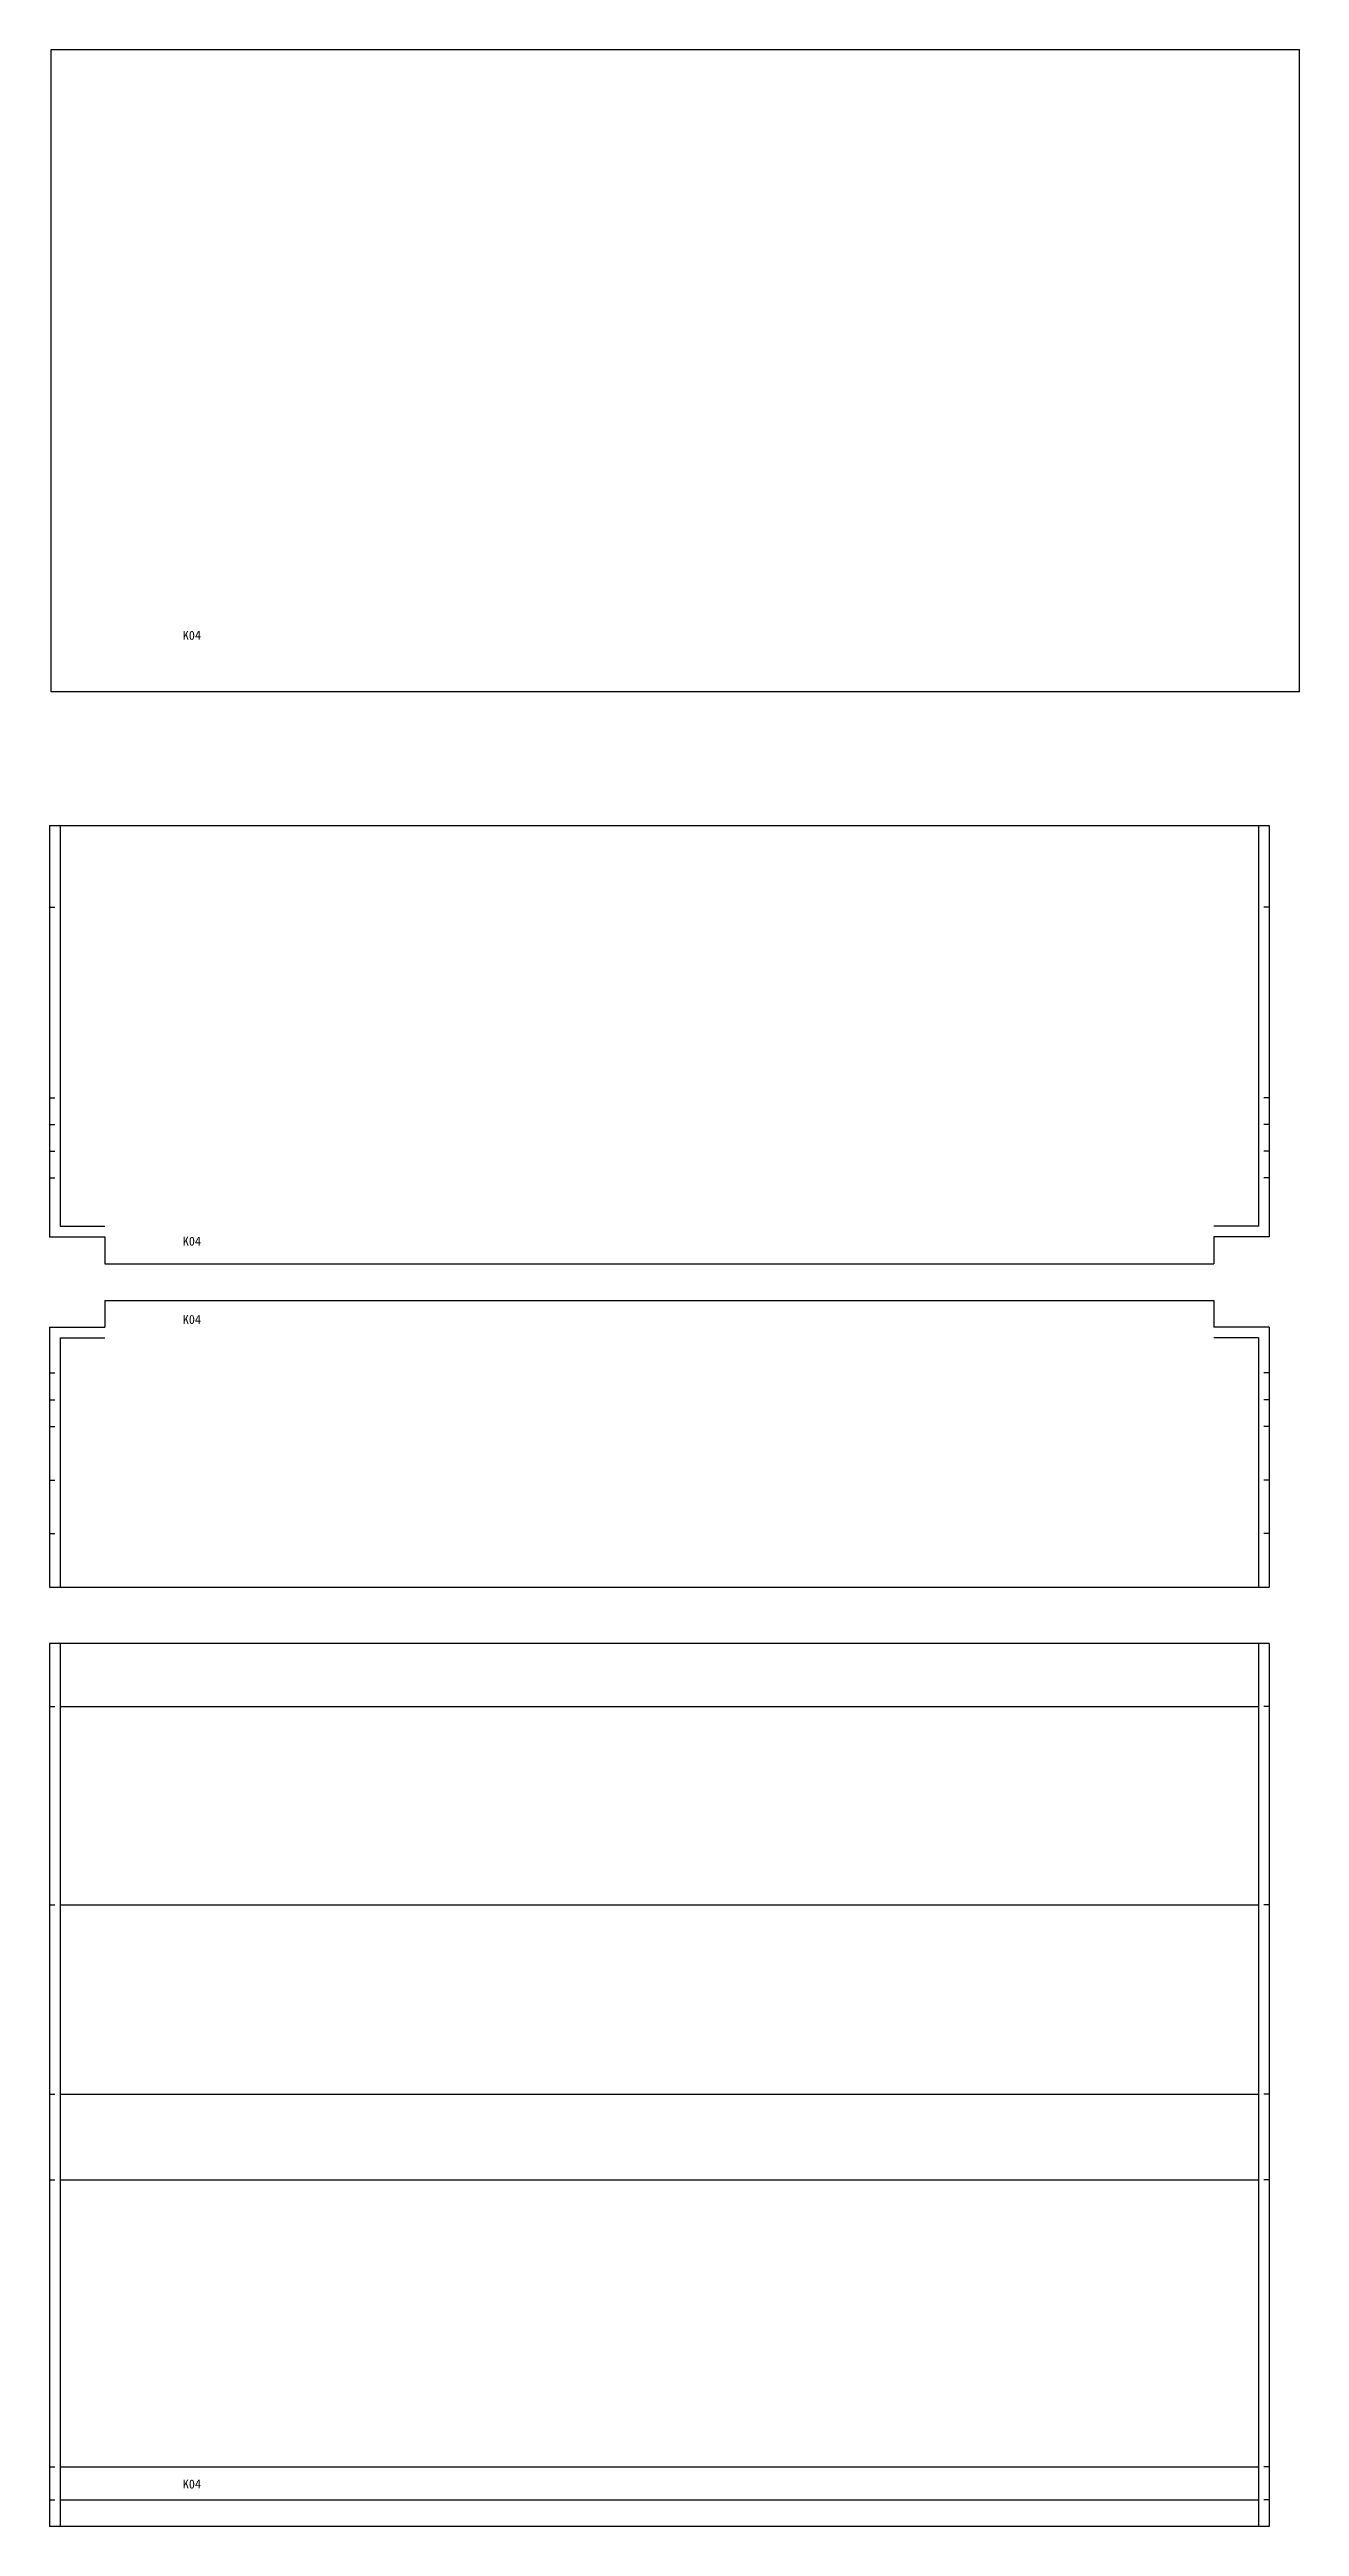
# Model space of a CAD drawing. Header units: millimetres. Extents: x 1211946 to 1266258, y -418433 to -400124.
# Drawn here: x 1256247 to 1257649, y -414255 to -411478 of the extents above; entities that cross this region are included whole.
import ezdxf

# ---------------------------------------------------------------- set-up
doc = ezdxf.new("R2010")
doc.units = ezdxf.units.MM
doc.header["$LTSCALE"] = 5
doc.layers.add('文字', color=7, linetype='Continuous')
doc.layers.add('缝头内线', color=1, linetype='Continuous')
doc.styles.add('宋体', font='')
doc.styles.get('宋体').set_extended_font_data('SimSun')

msp = doc.modelspace()

# ---------------------------------------------------------------- texts
at = {"layer": '文字', "color": 3, "char_height": 10, "attachment_point": 5, "style": '宋体'}
for insert in [(1256407.05, -412134.76), (1256407.05, -412814.01), (1256407.05, -412901.77), (1256407.05, -414207.41)]:
    msp.add_mtext('K04', dxfattribs=dict(at, insert=insert))

# ---------------------------------------------------------------- linework, layer by layer
for p, q in [((1256249.37, -412197.93), (1256249.37, -411477.93)), ((1256249.37, -411477.93), (1257649.37, -411477.93)), ((1257649.37, -412197.93), (1257649.37, -411477.93)), ((1257649.37, -412197.93), (1256249.37, -412197.93)), ((1256247.37, -412347.89), (1257615.37, -412347.89)), ((1256247.37, -412347.89), (1256247.37, -412809.13)), ((1257615.37, -412347.89), (1257615.37, -412809.13)), ((1256247.37, -412809.13), (1256309.37, -412809.13)), ((1256309.37, -412809.13), (1256309.37, -412839.28)), ((1257553.37, -412809.13), (1257553.37, -412839.28)), ((1257615.37, -412809.13), (1257553.37, -412809.13)), ((1256309.37, -412839.28), (1257553.37, -412839.28)), ((1256309.37, -412880.28), (1257553.37, -412880.28)), ((1256309.37, -412880.28), (1256309.37, -412910.44)), ((1257553.37, -412880.28), (1257553.37, -412910.44)), ((1256247.37, -412910.44), (1256247.37, -413201.68)), ((1256247.37, -412910.44), (1256309.37, -412910.44)), ((1257615.37, -412910.44), (1257553.37, -412910.44)), ((1257615.37, -412910.44), (1257615.37, -413201.68)), ((1256247.37, -413201.68), (1257615.37, -413201.68)), ((1256247.37, -413264.92), (1256247.37, -414254.9)), ((1257615.37, -413264.92), (1256247.37, -413264.92)), ((1257615.37, -413264.92), (1257615.37, -414254.9)), ((1257615.37, -414254.9), (1256247.37, -414254.9))]:
    msp.add_line(p, q)
at = {"color": 2}
for p, q in [((1256247.37, -412439.52), (1256253.37, -412439.52)), ((1257615.37, -412439.52), (1257609.37, -412439.52)), ((1256247.37, -412653.08), (1256253.37, -412653.08)), ((1257615.37, -412653.08), (1257609.37, -412653.08)), ((1256247.37, -412683.08), (1256253.37, -412683.08)), ((1257615.37, -412683.08), (1257609.37, -412683.08)), ((1256247.37, -412713.08), (1256253.37, -412713.08)), ((1257615.37, -412713.08), (1257609.37, -412713.08)), ((1256247.37, -412743.08), (1256253.37, -412743.08)), ((1257615.37, -412743.08), (1257609.37, -412743.08)), ((1256247.37, -412961.68), (1256253.37, -412961.68)), ((1257615.37, -412961.68), (1257609.37, -412961.68)), ((1256247.37, -412991.68), (1256253.37, -412991.68)), ((1257615.37, -412991.68), (1257609.37, -412991.68)), ((1256247.37, -413021.68), (1256253.37, -413021.68)), ((1257615.37, -413021.68), (1257609.37, -413021.68)), ((1256247.37, -413081.68), (1256253.37, -413081.68)), ((1257615.37, -413081.68), (1257609.37, -413081.68)), ((1256247.37, -413141.68), (1256253.37, -413141.68)), ((1257615.37, -413141.68), (1257609.37, -413141.68)), ((1256247.37, -413335.62), (1256253.37, -413335.62)), ((1257615.37, -413335.62), (1257609.37, -413335.62)), ((1256247.37, -413557.84), (1256253.37, -413557.84)), ((1257615.37, -413557.84), (1257609.37, -413557.84)), ((1256247.37, -413770.07), (1256253.37, -413770.07)), ((1257615.37, -413770.07), (1257609.37, -413770.07)), ((1256247.37, -413866.32), (1256253.37, -413866.32)), ((1257615.37, -413866.32), (1257609.37, -413866.32)), ((1256247.37, -414187.9), (1256253.37, -414187.9)), ((1257615.37, -414187.9), (1257609.37, -414187.9)), ((1256247.37, -414224.9), (1256253.37, -414224.9)), ((1257615.37, -414224.9), (1257609.37, -414224.9))]:
    msp.add_line(p, q, dxfattribs=at)
at = {"layer": '缝头内线', "color": 1, "ltscale": 2}
for p, q in [((1256259.37, -412347.89), (1256259.37, -412797.13)), ((1257603.37, -412347.89), (1257603.37, -412797.13)), ((1256259.37, -412797.13), (1256309.37, -412797.13)), ((1257603.37, -412797.13), (1257553.37, -412797.13)), ((1256259.37, -412922.44), (1256259.37, -413201.68)), ((1256259.37, -412922.44), (1256309.37, -412922.44)), ((1257603.37, -412922.44), (1257553.37, -412922.44)), ((1257603.37, -412922.44), (1257603.37, -413201.68)), ((1256259.37, -413264.92), (1256259.37, -414254.9)), ((1257603.37, -413264.92), (1257603.37, -414254.9)), ((1256259.37, -413335.62), (1257603.37, -413335.62)), ((1256259.37, -413557.84), (1257603.37, -413557.84)), ((1256259.37, -413770.07), (1257603.37, -413770.07)), ((1256259.37, -413866.32), (1257603.37, -413866.32)), ((1256259.37, -414187.9), (1257603.37, -414187.9)), ((1256259.37, -414224.9), (1257603.37, -414224.9))]:
    msp.add_line(p, q, dxfattribs=at)

msp.set_redraw_order([(e.dxf.handle, doc.entitydb.next_handle()) for e in msp.query("TEXT MTEXT ATTDEF DIMENSION ARC_DIMENSION")])  # texts and dimensions are drawn at this point

doc.saveas('drawing.dxf')
